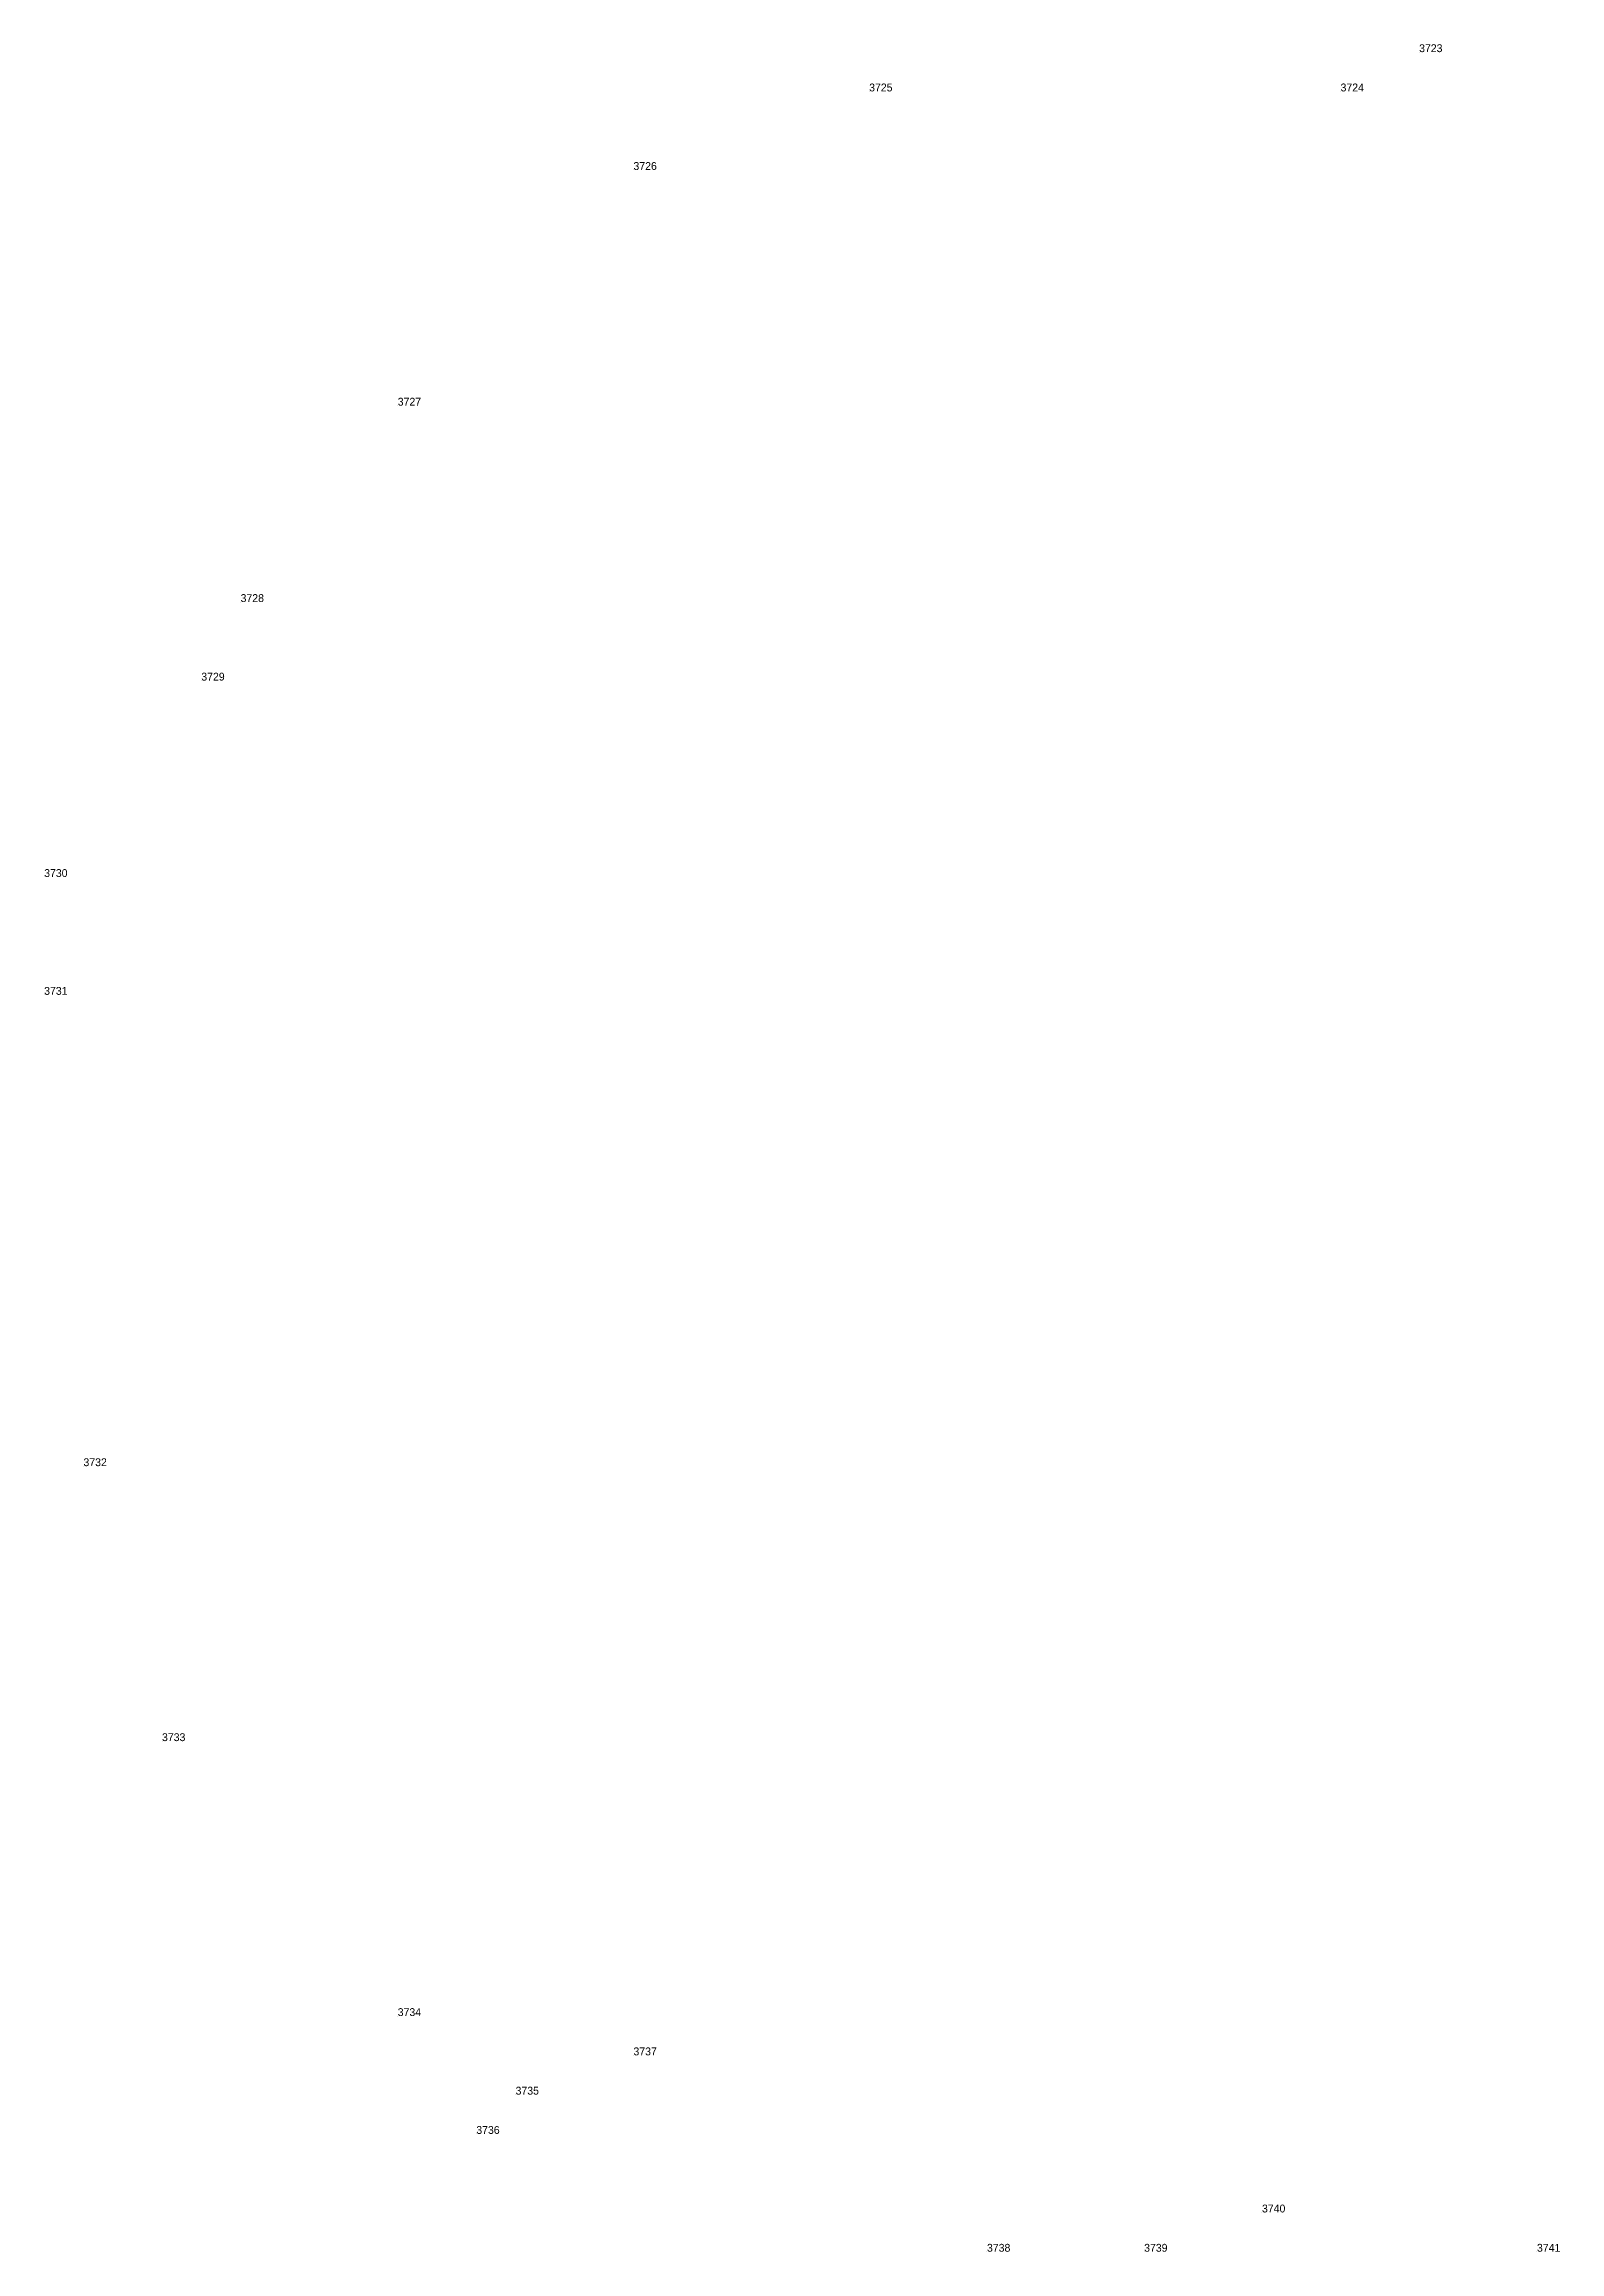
# Model space of a CAD drawing. Extents: x 535182 to 560328, y 1820963 to 1852759.
# Drawn here: x 536653 to 536691.6, y 1852559 to 1852615.2 of the extents above; entities that cross this region are included whole.
import ezdxf

# ---------------------------------------------------------------- set-up
doc = ezdxf.new("R2010")
doc.units = 0
doc.layers.add('Level 12', color=7, linetype='Continuous')
doc.layers.add('Level 7', color=7, linetype='Continuous')

msp = doc.modelspace()

# ---------------------------------------------------------------- texts
at = {"layer": 'Level 12'}
for s, p in [('3723', (536688, 1852615)), ('3725', (536674, 1852614)), ('3724', (536686, 1852614)), ('3726', (536668, 1852612)), ('3727', (536662, 1852606)), ('3728', (536658, 1852601)), ('3729', (536657, 1852599)), ('3730', (536653, 1852594)), ('3731', (536653, 1852591)), ('3732', (536654, 1852579)), ('3733', (536656, 1852572)), ('3734', (536662, 1852565)), ('3737', (536668, 1852564)), ('3735', (536665, 1852563)), ('3736', (536664, 1852562)), ('3740', (536684, 1852560)), ('3738', (536677, 1852559)), ('3739', (536681, 1852559)), ('3741', (536691, 1852559))]:
    msp.add_text(s, height=0.2, dxfattribs=at).set_placement(p)

# ---------------------------------------------------------------- linework, layer by layer
at = {"layer": 'Level 7'}
for p, q in [((536688, 1852615), (536688, 1852615)), ((536674, 1852614), (536674, 1852614)), ((536686, 1852614), (536686, 1852614)), ((536668, 1852612), (536668, 1852612)), ((536662, 1852606), (536662, 1852606)), ((536658, 1852601), (536658, 1852601)), ((536657, 1852599), (536657, 1852599)), ((536653, 1852594), (536653, 1852594)), ((536653, 1852591), (536653, 1852591)), ((536654, 1852579), (536654, 1852579)), ((536656, 1852572), (536656, 1852572)), ((536662, 1852565), (536662, 1852565)), ((536668, 1852564), (536668, 1852564)), ((536665, 1852563), (536665, 1852563)), ((536664, 1852562), (536664, 1852562)), ((536684, 1852560), (536684, 1852560)), ((536677, 1852559), (536677, 1852559)), ((536681, 1852559), (536681, 1852559)), ((536691, 1852559), (536691, 1852559))]:
    msp.add_line(p, q, dxfattribs=at)

msp.set_redraw_order([(e.dxf.handle, doc.entitydb.next_handle()) for e in msp.query("TEXT MTEXT ATTDEF DIMENSION ARC_DIMENSION")])  # texts and dimensions are drawn at this point

doc.saveas('drawing.dxf')
